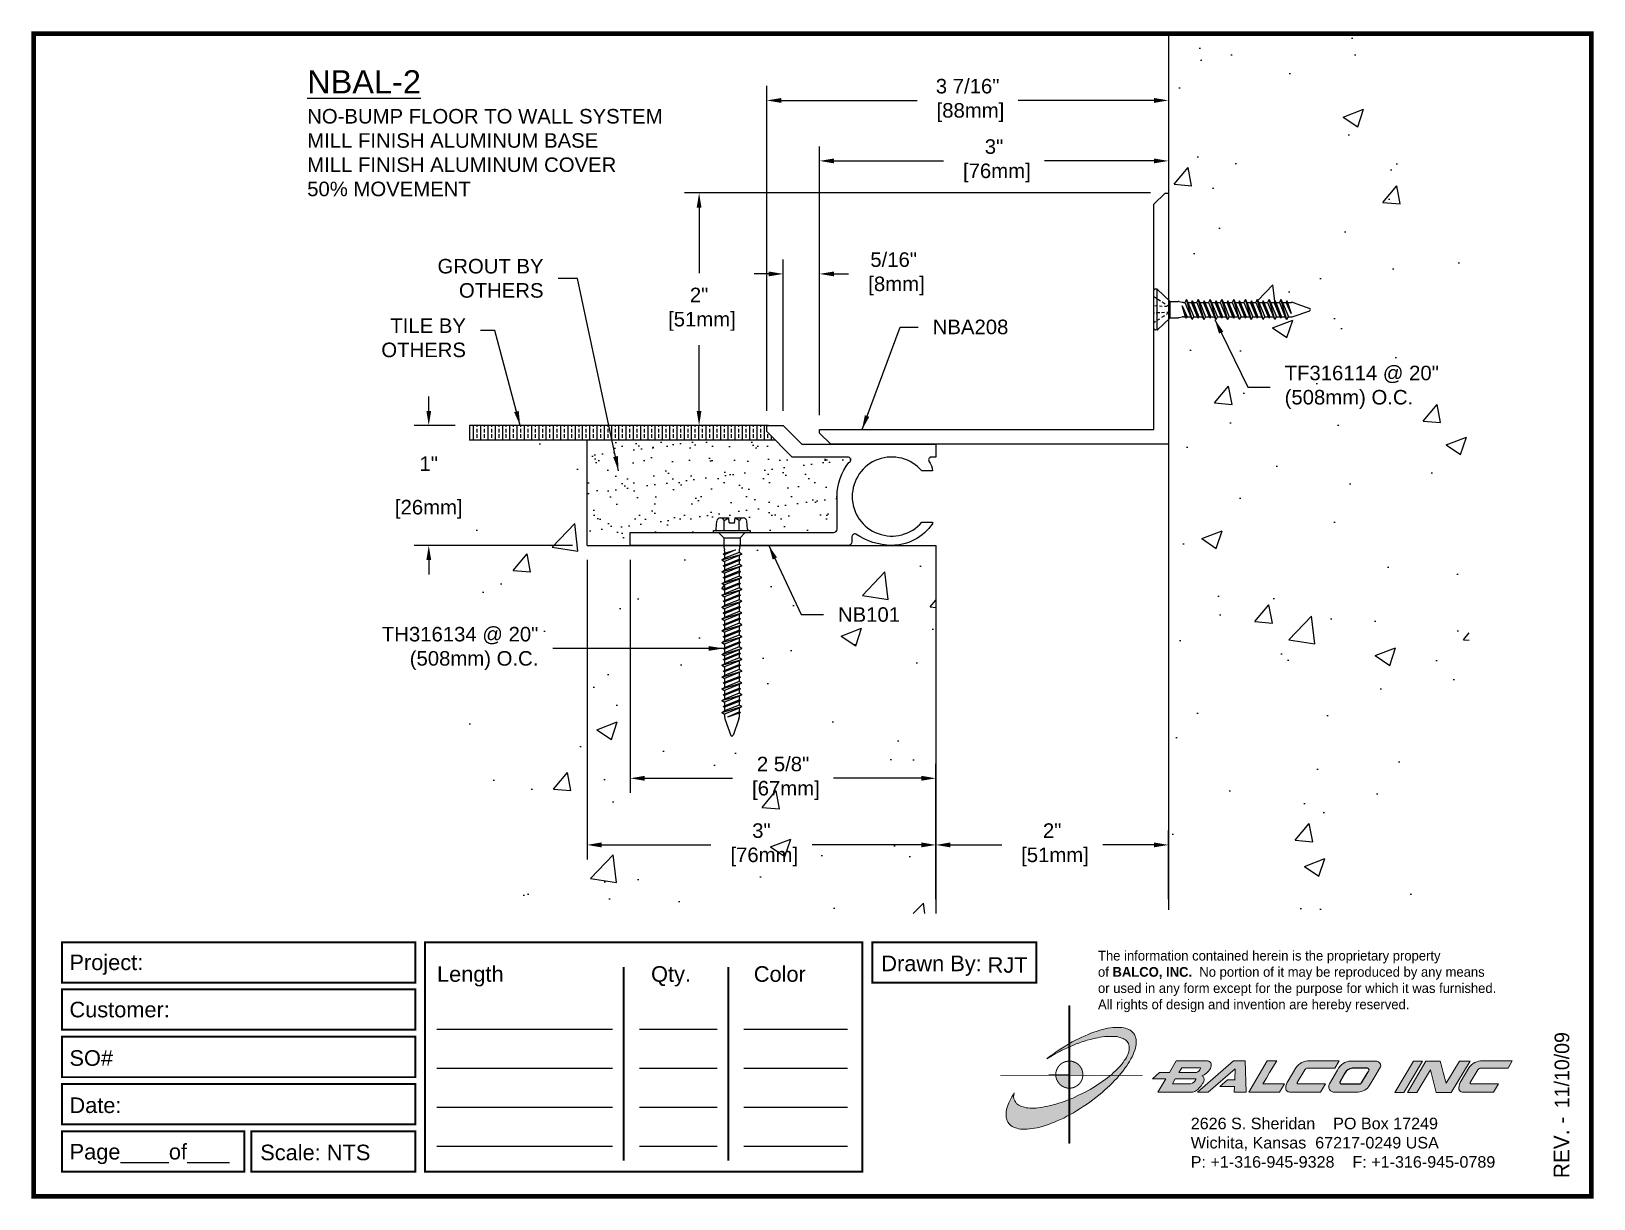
# Paper-space layout 'Layout1' of a CAD drawing. Header units: inches. Extents: x 0 to 10, y 0 to 7.5.
# The model-space entities are those that its viewports show. They can reach past a viewport. Long polylines and large blocks are cut down to what shows.
import ezdxf

# ---------------------------------------------------------------- set-up
doc = ezdxf.new("R2010")
doc.units = ezdxf.units.IN
doc.header["$MEASUREMENT"] = 0
for name, color, linetype in [('ANCHORS', 4, 'Continuous'), ('Border', 7, 'Continuous'), ('CONDITIONS', 1, 'Continuous'), ('DIMENSIONS', 3, 'Continuous'), ('METALS', 7, 'Continuous'), ('TEXT', 2, 'Continuous')]:
    doc.layers.add(name, color=color, linetype=linetype)
doc.styles.add('ARIAL', font='arial.ttf')
doc.styles.add('Copyright', font='ERASDEMI.TTF')
doc.dimstyles.new('Arial', dxfattribs={"dimtxt": 0.125, "dimasz": 0.125, "dimexe": 0.125, "dimexo": 0.125, "dimgap": 0.125, "dimtad": 0, "dimtih": 1, "dimtoh": 1, "dimdec": 4, "dimzin": 3, "dimdsep": 46, "dimlunit": 4, "dimtxsty": 'ARIAL', "dimcen": 0.125, "dimadec": 0, "dimazin": 0, "dimtfac": 1, "dimtdec": 4, "dimtofl": 0, "dimtmove": 0, "dimatfit": 3, "dimfxl": 0, "dimfrac": 2, "dimtolj": 1, "dimtzin": 0, "dimarcsym": 0})

psp = doc.layouts.get("Layout1")

# ---------------------------------------------------------------- texts
at = {"insert": (6.843, 1.591), "char_height": 0.0625, "width": 50.295, "attachment_point": 1, "style": 'Copyright'}
psp.add_mtext('The information contained herein is the proprietary property\\Pof {\\fEras Bold ITC|b0|i0|c0|p34;BALCO, INC.}  No portion of it may be reproduced by any means\\Por used in any form except for the purpose for which it was furnished.\\PAll rights of design and invention are hereby reserved.', dxfattribs=at)
at = {"layer": 'Border', "insert": (7.438, 0.52), "char_height": 0.074, "width": 2.3438, "attachment_point": 1, "style": 'ARIAL'}
psp.add_mtext('2626 S. Sheridan    PO Box 17249\\PWichita, Kansas  67217-0249 USA \\PP: +1-316-945-9328    F: +1-316-945-0789', dxfattribs=at)

msp = doc.modelspace()

# ---------------------------------------------------------------- texts
at = {"layer": 'TEXT', "insert": (0.30464, 9.379), "char_height": 0.2, "width": 3.78125, "attachment_point": 1, "style": 'ARIAL'}
msp.add_mtext('{\\LNBAL-2\\P\\H0.625x;\\lNO-BUMP FLOOR TO WALL SYSTEM\\PMILL FINISH ALUMINUM BASE\\PMILL FINISH ALUMINUM COVER\\P50% MOVEMENT}', dxfattribs=at)
at = {"layer": 'TEXT', "char_height": 0.125, "style": 'ARIAL'}
for s, insert, attachment_point in [('GROUT BY\\POTHERS', (2.3372, 7.58838), 6), ('TILE BY\\POTHERS', (1.66971, 7.07698), 6), ('NBA208', (5.6841, 7.17024), 4), ('TF316114 @ 20"\\P(508mm) O.C.', (8.71002, 6.65201), 4), ('NB101', (4.86889, 4.69671), 4), ('TH316134 @ 20"\\P(508mm) O.C.', (2.29258, 4.40576), 6)]:
    msp.add_mtext(s, dxfattribs=dict(at, insert=insert, attachment_point=attachment_point))

# ---------------------------------------------------------------- blocks, each defined once
blk = doc.blocks.new('ACADlogo')
h = blk.add_hatch(color=256)
h.paths.add_polyline_path([(-3.346, 1.223), (-3.351, 1.223), (-3.351, 0.979), (-3.346, 0.982)])
h.paths.add_polyline_path([(-3.346, 0.961), (-3.351, 0.959), (-3.351, 0.868), (-3.346, 0.868)])
h.paths.add_polyline_path([(-3.346, 0.777), (-3.351, 0.777), (-3.351, 0.699), (-3.351, 0.695), (-3.35, 0.695), (-3.346, 0.695)])
h.paths.add_polyline_path([(-3.346, 0.864), (-3.346, 0.868), (-3.35, 0.868), (-3.351, 0.868), (-3.351, 0.777), (-3.346, 0.777), (-3.346, 0.778), (-3.348, 0.778)])
h.paths.add_polyline_path([(-3.346, 0.524), (-3.351, 0.521), (-3.351, 0.342), (-3.346, 0.342)])
h.paths.add_polyline_path([(-3.346, 0.695), (-3.351, 0.695), (-3.351, 0.621), (-3.346, 0.623)])
h.paths.add_polyline_path([(-3.346, 0.623), (-3.351, 0.621), (-3.351, 0.521), (-3.346, 0.524)])
h.paths.add_polyline_path([(-3.346, 0.982), (-3.351, 0.979), (-3.351, 0.959), (-3.346, 0.961)])
h = blk.add_hatch(color=175)
h.paths.add_polyline_path([(-3.518, 0.573), (-3.534, 0.571), (-3.548, 0.569), (-3.562, 0.567), (-3.576, 0.567), (-3.589, 0.566), (-3.602, 0.567), (-3.614, 0.568), (-3.625, 0.569), (-3.636, 0.572), (-3.646, 0.574), (-3.656, 0.577), (-3.664, 0.581), (-3.673, 0.585), (-3.679, 0.589), (-3.685, 0.595), (-3.688, 0.598), (-3.691, 0.6), (-3.695, 0.607), (-3.699, 0.614), (-3.703, 0.621), (-3.704, 0.626), (-3.705, 0.631), (-3.706, 0.637), (-3.706, 0.642), (-3.705, 0.648), (-3.705, 0.653), (-3.703, 0.659), (-3.702, 0.665), (-3.71, 0.652), (-3.717, 0.639), (-3.725, 0.626), (-3.731, 0.613), (-3.737, 0.601), (-3.741, 0.589), (-3.746, 0.577), (-3.749, 0.566), (-3.751, 0.555), (-3.753, 0.544), (-3.754, 0.538), (-3.754, 0.533), (-3.755, 0.523), (-3.754, 0.513), (-3.753, 0.508), (-3.752, 0.503), (-3.75, 0.494), (-3.748, 0.486), (-3.743, 0.477), (-3.74, 0.473), (-3.738, 0.469), (-3.734, 0.465), (-3.73, 0.461), (-3.723, 0.455), (-3.715, 0.449), (-3.706, 0.445), (-3.695, 0.44), (-3.685, 0.437), (-3.674, 0.434), (-3.661, 0.432), (-3.648, 0.431), (-3.634, 0.431), (-3.62, 0.431), (-3.604, 0.433), (-3.588, 0.435), (-3.572, 0.438), (-3.556, 0.441), (-3.538, 0.445), (-3.52, 0.449), (-3.503, 0.456), (-3.483, 0.461), (-3.464, 0.469), (-3.445, 0.477), (-3.426, 0.485), (-3.406, 0.494), (-3.385, 0.503), (-3.364, 0.514), (-3.351, 0.521), (-3.351, 0.621), (-3.364, 0.616), (-3.382, 0.609), (-3.4, 0.603), (-3.418, 0.598), (-3.436, 0.592), (-3.453, 0.587), (-3.47, 0.583), (-3.486, 0.579), (-3.503, 0.576)])
h.paths.add_polyline_path([(-3.215, 0.687), (-3.251, 0.667), (-3.289, 0.649), (-3.327, 0.631), (-3.345, 0.623), (-3.346, 0.623), (-3.346, 0.524), (-3.343, 0.525), (-3.323, 0.537), (-3.302, 0.549), (-3.28, 0.563), (-3.259, 0.577), (-3.238, 0.59), (-3.218, 0.605), (-3.198, 0.62), (-3.179, 0.635), (-3.16, 0.65), (-3.141, 0.665), (-3.123, 0.681), (-3.106, 0.696), (-3.089, 0.712), (-3.074, 0.727), (-3.058, 0.743), (-3.043, 0.759), (-3.03, 0.775), (-3.028, 0.777), (-3.085, 0.777), (-3.091, 0.772), (-3.105, 0.761), (-3.118, 0.75), (-3.134, 0.739), (-3.149, 0.729), (-3.165, 0.718), (-3.182, 0.707), (-3.198, 0.697)])
h.paths.add_polyline_path([(-2.921, 1.009), (-2.922, 1.015), (-2.924, 1.02), (-2.926, 1.029), (-2.931, 1.038), (-2.934, 1.043), (-2.936, 1.047), (-2.94, 1.05), (-2.943, 1.054), (-2.951, 1.06), (-2.959, 1.066), (-2.968, 1.071), (-2.978, 1.075), (-2.989, 1.079), (-3, 1.081), (-3.013, 1.083), (-3.026, 1.084), (-3.04, 1.084), (-3.054, 1.084), (-3.07, 1.083), (-3.085, 1.081), (-3.102, 1.079), (-3.118, 1.075), (-3.136, 1.07), (-3.153, 1.066), (-3.171, 1.06), (-3.191, 1.054), (-3.21, 1.047), (-3.229, 1.039), (-3.248, 1.031), (-3.268, 1.022), (-3.289, 1.012), (-3.31, 1.002), (-3.33, 0.991), (-3.346, 0.982), (-3.346, 0.961), (-3.342, 0.962), (-3.323, 0.971), (-3.305, 0.978), (-3.287, 0.984), (-3.268, 0.991), (-3.251, 0.996), (-3.234, 1.002), (-3.216, 1.007), (-3.199, 1.011), (-3.182, 1.015), (-3.167, 1.018), (-3.15, 1.021), (-3.136, 1.023), (-3.121, 1.025), (-3.107, 1.026), (-3.093, 1.026), (-3.079, 1.027), (-3.067, 1.026), (-3.054, 1.026), (-3.043, 1.025), (-3.032, 1.022), (-3.022, 1.02), (-3.013, 1.016), (-3.004, 1.013), (-2.997, 1.009), (-2.989, 1.005), (-2.983, 0.999), (-2.98, 0.996), (-2.978, 0.994), (-2.973, 0.987), (-2.969, 0.981), (-2.967, 0.973), (-2.965, 0.965), (-2.964, 0.957), (-2.964, 0.949), (-2.964, 0.944), (-2.965, 0.94), (-2.967, 0.93), (-2.969, 0.921), (-2.973, 0.911), (-2.978, 0.901), (-2.983, 0.891), (-2.989, 0.881), (-2.996, 0.871), (-3.004, 0.86), (-3.012, 0.849), (-3.021, 0.838), (-3.032, 0.827), (-3.042, 0.816), (-3.053, 0.805), (-3.065, 0.794), (-3.077, 0.783), (-3.085, 0.777), (-3.028, 0.777), (-3.016, 0.791), (-3.004, 0.806), (-2.992, 0.822), (-2.981, 0.837), (-2.971, 0.852), (-2.962, 0.866), (-2.954, 0.882), (-2.946, 0.896), (-2.939, 0.91), (-2.934, 0.924), (-2.929, 0.938), (-2.926, 0.944), (-2.925, 0.951), (-2.922, 0.963), (-2.92, 0.975), (-2.92, 0.982), (-2.919, 0.987), (-2.92, 0.999), (-2.92, 1.005)])
h.paths.add_polyline_path([(-3.372, 0.966), (-3.393, 0.953), (-3.415, 0.94), (-3.435, 0.925), (-3.455, 0.911), (-3.475, 0.897), (-3.494, 0.882), (-3.468, 0.898), (-3.439, 0.915), (-3.41, 0.93), (-3.396, 0.938), (-3.38, 0.945), (-3.351, 0.959), (-3.351, 0.979)])
h = blk.add_hatch(color=256)
h.paths.add_polyline_path([(-3.268, 0.814), (-3.27, 0.819), (-3.273, 0.824), (-3.276, 0.828), (-3.279, 0.833), (-3.282, 0.837), (-3.286, 0.841), (-3.29, 0.845), (-3.294, 0.849), (-3.298, 0.852), (-3.303, 0.855), (-3.308, 0.858), (-3.313, 0.86), (-3.318, 0.863), (-3.323, 0.864), (-3.328, 0.866), (-3.334, 0.867), (-3.339, 0.868), (-3.345, 0.868), (-3.346, 0.868), (-3.346, 0.777), (-3.335, 0.777), (-3.262, 0.777), (-3.262, 0.781), (-3.262, 0.787), (-3.263, 0.792), (-3.264, 0.798), (-3.265, 0.803), (-3.266, 0.808)])
h.paths.add_polyline_path([(-3.351, 0.777), (-3.436, 0.777), (-3.435, 0.773), (-3.435, 0.768), (-3.434, 0.762), (-3.432, 0.757), (-3.431, 0.752), (-3.428, 0.747), (-3.426, 0.742), (-3.423, 0.737), (-3.42, 0.732), (-3.417, 0.728), (-3.414, 0.723), (-3.41, 0.719), (-3.406, 0.716), (-3.401, 0.712), (-3.397, 0.709), (-3.392, 0.706), (-3.387, 0.704), (-3.382, 0.701), (-3.377, 0.699), (-3.372, 0.698), (-3.367, 0.696), (-3.361, 0.695), (-3.356, 0.695), (-3.351, 0.695)])
h.paths.add_polyline_path([(-3.346, 0.868), (-3.35, 0.868), (-3.351, 0.868), (-3.351, 0.777), (-3.346, 0.777)])
h = blk.add_hatch(color=256)
h.paths.add_polyline_path([(-2.438, 0.844, 0.412988), (-2.461, 0.869), (-2.663, 0.869), (-2.707, 0.794), (-2.771, 0.794), (-2.815, 0.755), (-2.73, 0.755), (-2.781, 0.668), (-2.563, 0.668, 0.107996), (-2.538, 0.677, 0.108939), (-2.494, 0.724, 0.080345), (-2.483, 0.745, 0.419497), (-2.499, 0.773, 0.149928), (-2.447, 0.815, 0.134283)])
h.paths.add_polyline_path([(-2.507, 0.821, -0.209012), (-2.532, 0.794), (-2.538, 0.794), (-2.646, 0.794), (-2.627, 0.825), (-2.51, 0.825, -0.56619)], flags=16)
h.paths.add_polyline_path([(-2.538, 0.75, -0.241309), (-2.569, 0.722), (-2.688, 0.722), (-2.669, 0.755), (-2.541, 0.755, -0.56619)], flags=16)
for points in [[(-2.285, 0.819), (-2.287, 0.748), (-2.335, 0.748), (-2.383, 0.705), (-2.29, 0.705), (-2.292, 0.668), (-2.215, 0.668), (-2.221, 0.869), (-2.295, 0.869), (-2.527, 0.668), (-2.458, 0.668)], [(-2.018, 0.869), (-2.079, 0.869), (-2.198, 0.668), (-2, 0.668), (-1.968, 0.722), (-2.107, 0.722), (-2.085, 0.759), (-2.064, 0.794)], [(-1.617, 0.869), (-1.807, 0.869, 0.270182), (-1.896, 0.825), (-1.946, 0.742, 0.109019), (-1.961, 0.695, 0.340665), (-1.945, 0.672, 0.129907), (-1.923, 0.668), (-1.738, 0.668), (-1.706, 0.722), (-1.878, 0.722), (-1.882, 0.722, -0.601242), (-1.887, 0.731), (-1.838, 0.813, -0.253048), (-1.821, 0.823), (-1.645, 0.823)], [(-1.083, 0.867), (-1.14, 0.867), (-1.261, 0.667), (-1.26, 0.667), (-1.202, 0.667)], [(-0.96, 0.83), (-0.969, 0.867), (-1.061, 0.867), (-1.179, 0.667), (-1.12, 0.667), (-1.031, 0.812), (-0.995, 0.667), (-0.9, 0.667), (-0.778, 0.867), (-0.846, 0.867), (-0.931, 0.727), (-0.951, 0.795)], [(-0.507, 0.869), (-0.697, 0.869, 0.270182), (-0.786, 0.825), (-0.836, 0.742, 0.109019), (-0.85, 0.695, 0.340665), (-0.835, 0.672, 0.129907), (-0.812, 0.668), (-0.628, 0.668), (-0.595, 0.722), (-0.768, 0.722), (-0.772, 0.722, -0.601242), (-0.777, 0.731), (-0.728, 0.813, -0.253048), (-0.71, 0.823), (-0.534, 0.823)], [(-3.346, 0.623), (-3.351, 0.621), (-3.351, 0.521), (-3.346, 0.524)]]:
    blk.add_hatch(color=256).paths.add_polyline_path(points)
h = blk.add_hatch(color=256)
h.paths.add_polyline_path([(-1.377, 0.868), (-1.383, 0.868), (-1.383, 0.868), (-1.44, 0.868), (-1.492, 0.868), (-1.541, 0.868, 0.297712), (-1.628, 0.811), (-1.68, 0.723, 0.585116), (-1.646, 0.668), (-1.506, 0.668, 0.210586), (-1.429, 0.703), (-1.415, 0.726), (-1.389, 0.769), (-1.352, 0.831, 0.4352)])
h.paths.add_polyline_path([(-1.437, 0.823, -0.603783), (-1.428, 0.805), (-1.431, 0.801), (-1.434, 0.796), (-1.438, 0.789), (-1.474, 0.728, -0.229001), (-1.489, 0.722), (-1.494, 0.722), (-1.501, 0.722), (-1.597, 0.722), (-1.604, 0.722, -0.492401), (-1.613, 0.734), (-1.601, 0.757), (-1.591, 0.775), (-1.582, 0.791, -0.238368), (-1.535, 0.823)], flags=16)
for q in [(-3.48, 0.777), (-3.351, 0.642)]:
    blk.add_line((-3.351, 0.777), q)
at = {"color": 7, "lineweight": 0}
for points in [[(-3.351, 1.223), (-3.346, 1.223), (-3.346, 0.342), (-3.351, 0.342), (-3.351, 1.223)], [(-2.292, 0.668), (-2.215, 0.668), (-2.221, 0.869), (-2.295, 0.869), (-2.527, 0.668), (-2.458, 0.668), (-2.285, 0.819), (-2.287, 0.748), (-2.286, 0.748), (-2.335, 0.748), (-2.383, 0.705), (-2.29, 0.705), (-2.292, 0.668), (-2.292, 0.668)], [(-2.198, 0.668), (-2.079, 0.869), (-2.018, 0.869), (-2.064, 0.794), (-2.085, 0.759), (-2.107, 0.722), (-1.968, 0.722), (-2, 0.668), (-2.198, 0.668), (-2.198, 0.668)], [(-1.383, 0.868), (-1.383, 0.868)], [(-1.261, 0.667), (-1.14, 0.867), (-1.083, 0.867), (-1.202, 0.667), (-1.26, 0.667), (-1.261, 0.667), (-1.261, 0.667)], [(-0.9, 0.667), (-0.995, 0.667), (-1.031, 0.812), (-1.12, 0.667), (-1.179, 0.667), (-1.061, 0.867), (-0.969, 0.867), (-0.96, 0.83), (-0.951, 0.795), (-0.931, 0.727), (-0.846, 0.867), (-0.778, 0.867), (-0.9, 0.667), (-0.9, 0.667)]]:
    blk.add_lwpolyline(points, dxfattribs=at)
at = {"color": 175, "lineweight": 0}
blk.add_lwpolyline([(-2.926, 1.029), (-2.924, 1.02), (-2.922, 1.015), (-2.921, 1.009), (-2.92, 1.005), (-2.92, 0.999), (-2.919, 0.987), (-2.92, 0.982), (-2.92, 0.975), (-2.922, 0.963), (-2.925, 0.951), (-2.926, 0.944), (-2.929, 0.938), (-2.934, 0.924), (-2.939, 0.91), (-2.946, 0.896), (-2.954, 0.882), (-2.962, 0.866), (-2.971, 0.852), (-2.981, 0.837), (-2.992, 0.822), (-3.004, 0.806), (-3.016, 0.791), (-3.03, 0.775), (-3.043, 0.759), (-3.058, 0.743), (-3.074, 0.727), (-3.089, 0.712), (-3.106, 0.696), (-3.123, 0.681), (-3.141, 0.665), (-3.16, 0.65), (-3.179, 0.635), (-3.198, 0.62), (-3.218, 0.605), (-3.238, 0.59), (-3.259, 0.577), (-3.28, 0.563), (-3.302, 0.549), (-3.323, 0.537), (-3.343, 0.525), (-3.364, 0.514), (-3.385, 0.503), (-3.406, 0.494), (-3.426, 0.485), (-3.445, 0.477), (-3.464, 0.469), (-3.483, 0.461), (-3.503, 0.456), (-3.52, 0.449), (-3.538, 0.445), (-3.556, 0.441), (-3.572, 0.438), (-3.588, 0.435), (-3.604, 0.433), (-3.62, 0.431), (-3.634, 0.431), (-3.648, 0.431), (-3.661, 0.432), (-3.674, 0.434), (-3.685, 0.437), (-3.695, 0.44), (-3.706, 0.445), (-3.715, 0.449), (-3.723, 0.455), (-3.73, 0.461), (-3.734, 0.465), (-3.738, 0.469), (-3.74, 0.473), (-3.743, 0.477), (-3.748, 0.486), (-3.75, 0.494), (-3.752, 0.503), (-3.753, 0.508), (-3.754, 0.513), (-3.755, 0.523), (-3.754, 0.533), (-3.754, 0.538), (-3.753, 0.544), (-3.751, 0.555), (-3.749, 0.566), (-3.746, 0.577), (-3.741, 0.589), (-3.737, 0.601), (-3.731, 0.613), (-3.725, 0.626), (-3.717, 0.639), (-3.71, 0.652), (-3.702, 0.665), (-3.703, 0.659), (-3.705, 0.653), (-3.705, 0.648), (-3.706, 0.642), (-3.706, 0.637), (-3.705, 0.631), (-3.704, 0.626), (-3.703, 0.621), (-3.699, 0.614), (-3.695, 0.607), (-3.691, 0.6), (-3.688, 0.598), (-3.685, 0.595), (-3.679, 0.589), (-3.673, 0.585), (-3.664, 0.581), (-3.656, 0.577), (-3.646, 0.574), (-3.636, 0.572), (-3.625, 0.569), (-3.614, 0.568), (-3.602, 0.567), (-3.589, 0.566), (-3.576, 0.567), (-3.562, 0.567), (-3.548, 0.569), (-3.534, 0.571), (-3.518, 0.573), (-3.503, 0.576), (-3.486, 0.579), (-3.47, 0.583), (-3.453, 0.587), (-3.436, 0.592), (-3.418, 0.598), (-3.4, 0.603), (-3.382, 0.609), (-3.364, 0.616), (-3.345, 0.623), (-3.327, 0.631), (-3.289, 0.649), (-3.251, 0.667), (-3.215, 0.687), (-3.198, 0.697), (-3.182, 0.707), (-3.165, 0.718), (-3.149, 0.729), (-3.134, 0.739), (-3.118, 0.75), (-3.105, 0.761), (-3.091, 0.772), (-3.077, 0.783), (-3.065, 0.794), (-3.053, 0.805), (-3.042, 0.816), (-3.032, 0.827), (-3.021, 0.838), (-3.012, 0.849), (-3.004, 0.86), (-2.996, 0.871), (-2.989, 0.881), (-2.983, 0.891), (-2.978, 0.901), (-2.973, 0.911), (-2.969, 0.921), (-2.967, 0.93), (-2.965, 0.94), (-2.964, 0.944), (-2.964, 0.949), (-2.964, 0.957), (-2.965, 0.965), (-2.967, 0.973), (-2.969, 0.981), (-2.973, 0.987), (-2.978, 0.994), (-2.98, 0.996), (-2.983, 0.999), (-2.989, 1.005), (-2.997, 1.009), (-3.004, 1.013), (-3.013, 1.016), (-3.022, 1.02), (-3.032, 1.022), (-3.043, 1.025), (-3.054, 1.026), (-3.067, 1.026), (-3.079, 1.027), (-3.093, 1.026), (-3.107, 1.026), (-3.121, 1.025), (-3.136, 1.023), (-3.15, 1.021), (-3.167, 1.018), (-3.182, 1.015), (-3.199, 1.011), (-3.216, 1.007), (-3.234, 1.002), (-3.251, 0.996), (-3.268, 0.991), (-3.287, 0.984), (-3.305, 0.978), (-3.323, 0.971), (-3.342, 0.962), (-3.38, 0.945), (-3.396, 0.938), (-3.41, 0.93), (-3.439, 0.915), (-3.468, 0.898), (-3.494, 0.882), (-3.475, 0.897), (-3.455, 0.911), (-3.435, 0.925), (-3.415, 0.94), (-3.393, 0.953), (-3.372, 0.966), (-3.351, 0.979), (-3.33, 0.991), (-3.31, 1.002), (-3.289, 1.012), (-3.268, 1.022), (-3.248, 1.031), (-3.229, 1.039), (-3.21, 1.047), (-3.191, 1.054), (-3.171, 1.06), (-3.153, 1.066), (-3.136, 1.07), (-3.118, 1.075), (-3.102, 1.079), (-3.085, 1.081), (-3.07, 1.083), (-3.054, 1.084), (-3.04, 1.084), (-3.026, 1.084), (-3.013, 1.083), (-3, 1.081), (-2.989, 1.079), (-2.978, 1.075), (-2.968, 1.071), (-2.959, 1.066), (-2.951, 1.06), (-2.943, 1.054), (-2.94, 1.05), (-2.936, 1.047), (-2.934, 1.043), (-2.931, 1.038), (-2.926, 1.029), (-2.926, 1.029)], dxfattribs=at)
at = {"color": 7, "lineweight": 0, "const_width": 0.0064}
blk.add_lwpolyline([(-3.262, 0.781), (-3.262, 0.787), (-3.263, 0.792), (-3.264, 0.798), (-3.265, 0.803), (-3.266, 0.808), (-3.268, 0.814), (-3.27, 0.819), (-3.273, 0.824), (-3.276, 0.828), (-3.279, 0.833), (-3.282, 0.837), (-3.286, 0.841), (-3.29, 0.845), (-3.294, 0.849), (-3.298, 0.852), (-3.303, 0.855), (-3.308, 0.858), (-3.313, 0.86), (-3.318, 0.863), (-3.323, 0.864), (-3.328, 0.866), (-3.334, 0.867), (-3.339, 0.868), (-3.345, 0.868), (-3.35, 0.868), (-3.356, 0.868), (-3.361, 0.867), (-3.367, 0.866), (-3.372, 0.865), (-3.377, 0.863), (-3.382, 0.862), (-3.387, 0.859), (-3.392, 0.857), (-3.397, 0.854), (-3.401, 0.851), (-3.406, 0.847), (-3.41, 0.843), (-3.414, 0.839), (-3.417, 0.835), (-3.42, 0.831), (-3.423, 0.826), (-3.426, 0.821), (-3.428, 0.816), (-3.431, 0.811), (-3.432, 0.806), (-3.434, 0.801), (-3.435, 0.795), (-3.435, 0.79), (-3.436, 0.784), (-3.436, 0.779), (-3.435, 0.773), (-3.435, 0.768), (-3.434, 0.762), (-3.432, 0.757), (-3.431, 0.752), (-3.428, 0.747), (-3.426, 0.742), (-3.423, 0.737), (-3.42, 0.732), (-3.417, 0.728), (-3.414, 0.723), (-3.41, 0.719), (-3.406, 0.716), (-3.401, 0.712), (-3.397, 0.709), (-3.392, 0.706), (-3.387, 0.704), (-3.382, 0.701), (-3.377, 0.699), (-3.372, 0.698), (-3.367, 0.696), (-3.361, 0.695), (-3.356, 0.695), (-3.35, 0.695), (-3.345, 0.695), (-3.339, 0.695), (-3.334, 0.696), (-3.328, 0.697), (-3.323, 0.698), (-3.318, 0.7), (-3.313, 0.702), (-3.308, 0.705), (-3.303, 0.708), (-3.298, 0.711), (-3.294, 0.714), (-3.29, 0.718), (-3.286, 0.721), (-3.282, 0.726), (-3.279, 0.73), (-3.276, 0.734), (-3.273, 0.739), (-3.27, 0.744), (-3.268, 0.749), (-3.266, 0.754), (-3.265, 0.76), (-3.264, 0.765), (-3.263, 0.77), (-3.262, 0.776), (-3.262, 0.781)], dxfattribs=at)
at = {"color": 7, "lineweight": 0}
for points in [[(-2.447, 0.815, 0.130368), (-2.438, 0.843, 0.448367), (-2.463, 0.869), (-2.663, 0.869), (-2.707, 0.794), (-2.771, 0.794), (-2.815, 0.755), (-2.73, 0.755), (-2.781, 0.668), (-2.563, 0.668, 0.107996), (-2.538, 0.677, 0.108939), (-2.494, 0.724, 0.077395), (-2.484, 0.744, 0.430878), (-2.499, 0.773, 0.149928)], [(-2.507, 0.821, -0.209012), (-2.532, 0.794), (-2.538, 0.794), (-2.646, 0.794), (-2.627, 0.825), (-2.512, 0.825), (-2.509, 0.825, -0.531288)], [(-1.838, 0.813), (-1.887, 0.731, 0.587385), (-1.882, 0.722), (-1.878, 0.722), (-1.706, 0.722), (-1.738, 0.668), (-1.923, 0.668, -0.129907), (-1.945, 0.672, -0.349839), (-1.961, 0.696, -0.107341), (-1.946, 0.742), (-1.896, 0.825, -0.270182), (-1.807, 0.869), (-1.617, 0.869), (-1.645, 0.823), (-1.821, 0.823, 0.252436)], [(-1.68, 0.723, 0.585116), (-1.646, 0.668), (-1.506, 0.668, 0.210586), (-1.429, 0.703), (-1.415, 0.726), (-1.389, 0.769), (-1.352, 0.831, 0.4352), (-1.377, 0.868), (-1.383, 0.868), (-1.383, 0.868), (-1.44, 0.868), (-1.492, 0.868), (-1.541, 0.868, 0.297712), (-1.628, 0.811)], [(-0.728, 0.813), (-0.777, 0.731, 0.587385), (-0.772, 0.722), (-0.768, 0.722), (-0.595, 0.722), (-0.628, 0.668), (-0.812, 0.668, -0.129907), (-0.835, 0.672, -0.349839), (-0.85, 0.696, -0.107341), (-0.836, 0.742), (-0.786, 0.825, -0.270182), (-0.697, 0.869), (-0.507, 0.869), (-0.534, 0.823), (-0.71, 0.823, 0.252436)], [(-2.569, 0.722), (-2.688, 0.722), (-2.669, 0.755), (-2.543, 0.755), (-2.54, 0.755, -0.531288), (-2.538, 0.75, -0.241309)]]:
    blk.add_lwpolyline(points, format="xyb", close=True, dxfattribs=at)
blk.add_lwpolyline([(-1.437, 0.823), (-1.535, 0.823, 0.238368), (-1.582, 0.791), (-1.591, 0.775), (-1.601, 0.757), (-1.613, 0.734, 0.490298), (-1.604, 0.722), (-1.597, 0.722), (-1.501, 0.722), (-1.494, 0.722), (-1.489, 0.722, 0.229001), (-1.474, 0.728), (-1.438, 0.789), (-1.434, 0.796), (-1.431, 0.801), (-1.428, 0.805, 0.603783)], format="xyb", close=True)
blk.add_lwpolyline([(-2.879, 0.777, 0.00455, 0.00455, 0), (-3.791, 0.777, 0.00183, 0.00183, 0), (-3.791, 0.777, 0.00183, 0.00183, 0)], format="xyseb", dxfattribs=at)
blk = doc.blocks.new('Quantity Data')
at = {"layer": 'Border', "color": 253}
for p, q in [((2.755, 1.254), (3.881, 1.254)), ((4.054, 1.254), (4.553, 1.254)), ((4.725, 1.254), (5.389, 1.254)), ((2.755, 1.004), (3.881, 1.004)), ((4.054, 1.004), (4.553, 1.004)), ((4.725, 1.004), (5.389, 1.004)), ((2.755, 0.754), (3.881, 0.754)), ((4.054, 0.754), (4.553, 0.754)), ((4.725, 0.754), (5.389, 0.754)), ((2.755, 0.504), (3.881, 0.504)), ((4.054, 0.504), (4.553, 0.504)), ((4.725, 0.504), (5.389, 0.504))]:
    blk.add_line(p, q, dxfattribs=at)
at = {"layer": 'Border', "const_width": 0.0125}
blk.add_lwpolyline([(5.485, 0.341), (2.678, 0.341), (2.678, 1.813), (5.485, 1.813)], close=True, dxfattribs=at)
for points in [[(3.953, 1.653), (3.953, 0.412)], [(4.625, 1.653), (4.625, 0.412)]]:
    blk.add_lwpolyline(points, dxfattribs=at)
at = {"layer": 'Border', "style": 'ARIAL'}
for s, p in [('Length', (2.756, 1.559)), ('Qty.', (4.129, 1.559)), ('Color', (4.788, 1.559))]:
    blk.add_text(s, height=0.1, dxfattribs=at).set_placement(p)
blk = doc.blocks.new('Drawn By')
at = {"layer": 'Border', "const_width": 0.0125}
blk.add_lwpolyline([(5.38, 1.813), (6.432, 1.813), (6.432, 1.554), (5.38, 1.554)], close=True, dxfattribs=at)
at = {"layer": 'Border', "style": 'ARIAL'}
blk.add_text('Drawn By: ', height=0.1, dxfattribs=at).set_placement((5.438, 1.627))
blk.add_attdef('XXX', (6.12, 1.617), '', height=0.1, dxfattribs=at)
blk = doc.blocks.new('Project Info')
at = {"layer": 'Border', "const_width": 0.0125}
for points in [[(0.182, 1.813), (2.448, 1.813), (2.448, 1.554), (0.182, 1.554)], [(0.182, 1.51), (2.448, 1.51), (2.448, 1.251), (0.182, 1.251)], [(0.182, 1.207), (2.448, 1.207), (2.448, 0.947), (0.182, 0.947)], [(0.182, 0.904), (2.448, 0.904), (2.448, 0.644), (0.182, 0.644)], [(0.182, 0.6), (1.352, 0.6), (1.352, 0.341), (0.182, 0.341)], [(1.396, 0.6), (2.448, 0.6), (2.448, 0.341), (1.396, 0.341)]]:
    blk.add_lwpolyline(points, close=True, dxfattribs=at)
at = {"layer": 'Border', "style": 'ARIAL'}
for s, p in [('Project:', (0.23, 1.634)), ('Customer:', (0.23, 1.331)), ('SO#', (0.23, 1.02)), ('Date:', (0.23, 0.717)), ('Page%%u        %%uof%%u       ', (0.231, 0.419)), ('Scale: NTS', (1.454, 0.414))]:
    blk.add_text(s, height=0.1, dxfattribs=at).set_placement(p)
blk = doc.blocks.new('REV')
at = {"style": 'Copyright'}
blk.add_text('REV. -', height=0.1, rotation=90, dxfattribs=at).set_placement((-0.142, 0.117))
at = {"style": 'Copyright', "flags": 4}
blk.add_attdef('REVISIONDATE', (-0.142, 0.566), '', height=0.0938, rotation=90, dxfattribs=at)
blk = doc.blocks.new('NBA208')
blk.add_lwpolyline([(2.875, 0.125), (2.875, 2.065), (2.97, 2.16), (3, 2.16), (3, 0), (0.095, 0), (0, 0.095), (0, 0.125)], close=True)
blk = doc.blocks.new('Th316134')
for p, q in [((-0.157, 1.75), (-0.157, 1.769)), ((-0.157, 1.769), (0.157, 1.769)), ((-0.157, 1.75), (0.157, 1.75)), ((-0.135, 1.779), (-0.129, 1.85)), ((-0.115, 1.75), (-0.07, 1.705)), ((-0.097, 1.877), (-0.027, 1.877)), ((-0.065, 1.769), (-0.065, 1.85)), ((-0.023, 1.833), (-0.027, 1.877)), ((-0.023, 1.833), (0.023, 1.833)), ((0.023, 1.833), (0.027, 1.877)), ((0.027, 1.877), (0.097, 1.877)), ((0.064, 1.769), (0.064, 1.85)), ((0.115, 1.75), (0.07, 1.705)), ((0.135, 1.779), (0.129, 1.85)), ((0.157, 1.769), (0.157, 1.75)), ((-0.07, 1.705), (-0.07, 1.638)), ((-0.07, 1.705), (0.07, 1.705)), ((-0.069, 1.628), (-0.063, 1.602)), ((0.069, 1.628), (0.063, 1.602)), ((0.07, 1.705), (0.07, 1.638)), ((-0.086, 1.516), (0.086, 1.566)), ((-0.086, 1.516), (-0.062, 1.529)), ((-0.086, 1.516), (-0.062, 1.503)), ((-0.074, 1.566), (0.032, 1.603)), ((-0.074, 1.566), (-0.062, 1.573)), ((-0.074, 1.566), (-0.062, 1.56)), ((-0.074, 1.465), (0.074, 1.516)), ((-0.062, 1.573), (0.032, 1.603)), ((0.032, 1.603), (-0.062, 1.56)), ((-0.062, 1.593), (-0.062, 1.573)), ((0.062, 1.579), (-0.062, 1.529)), ((-0.062, 1.56), (-0.062, 1.529)), ((0.062, 1.553), (-0.062, 1.503)), ((-0.062, 1.471), (0.062, 1.522)), ((0.062, 1.509), (-0.062, 1.459)), ((-0.062, 1.503), (-0.062, 1.471)), ((0.062, 1.593), (0.062, 1.579)), ((0.086, 1.566), (0.062, 1.579)), ((0.086, 1.566), (0.062, 1.553)), ((0.062, 1.553), (0.062, 1.522)), ((0.074, 1.516), (0.062, 1.522)), ((0.074, 1.516), (0.062, 1.509)), ((0.062, 1.509), (0.062, 1.478)), ((-0.086, 1.414), (0.086, 1.465)), ((-0.086, 1.414), (-0.062, 1.427)), ((-0.086, 1.414), (-0.062, 1.401)), ((-0.086, 1.313), (0.086, 1.363)), ((-0.074, 1.465), (-0.062, 1.471)), ((-0.074, 1.465), (-0.062, 1.459)), ((-0.074, 1.363), (0.074, 1.414)), ((-0.074, 1.363), (-0.062, 1.369)), ((-0.074, 1.363), (-0.062, 1.357)), ((0.062, 1.478), (-0.062, 1.427)), ((-0.062, 1.459), (-0.062, 1.427)), ((0.062, 1.452), (-0.062, 1.401)), ((-0.062, 1.369), (0.062, 1.42)), ((0.062, 1.408), (-0.062, 1.357)), ((-0.062, 1.401), (-0.062, 1.369)), ((0.062, 1.376), (-0.062, 1.325)), ((-0.062, 1.357), (-0.062, 1.325)), ((0.062, 1.35), (-0.062, 1.3)), ((0.086, 1.465), (0.062, 1.478)), ((0.086, 1.465), (0.062, 1.452)), ((0.062, 1.452), (0.062, 1.42)), ((0.074, 1.414), (0.062, 1.42)), ((0.074, 1.414), (0.062, 1.408)), ((0.062, 1.408), (0.062, 1.376)), ((0.086, 1.363), (0.062, 1.376)), ((0.086, 1.363), (0.062, 1.35)), ((0.062, 1.35), (0.062, 1.319)), ((-0.086, 1.313), (-0.062, 1.325)), ((-0.086, 1.313), (-0.062, 1.3)), ((-0.086, 1.211), (0.086, 1.262)), ((-0.086, 1.211), (-0.062, 1.224)), ((-0.086, 1.211), (-0.062, 1.198)), ((-0.074, 1.262), (0.074, 1.313)), ((-0.074, 1.262), (-0.062, 1.268)), ((-0.074, 1.262), (-0.062, 1.256)), ((-0.074, 1.16), (0.074, 1.211)), ((-0.062, 1.268), (0.062, 1.319)), ((0.062, 1.306), (-0.062, 1.256)), ((-0.062, 1.3), (-0.062, 1.268)), ((0.062, 1.275), (-0.062, 1.224)), ((-0.062, 1.256), (-0.062, 1.224)), ((0.062, 1.249), (-0.062, 1.198)), ((-0.062, 1.166), (0.062, 1.217)), ((0.074, 1.313), (0.062, 1.319)), ((0.074, 1.313), (0.062, 1.306)), ((0.062, 1.306), (0.062, 1.275)), ((0.086, 1.262), (0.062, 1.275)), ((0.086, 1.262), (0.062, 1.249)), ((0.062, 1.249), (0.062, 1.217)), ((0.074, 1.211), (0.062, 1.217)), ((0.074, 1.211), (0.062, 1.205)), ((-0.086, 1.109), (0.086, 1.16)), ((-0.086, 1.109), (-0.062, 1.122)), ((-0.086, 1.109), (-0.062, 1.096)), ((-0.074, 1.16), (-0.062, 1.166)), ((-0.074, 1.16), (-0.062, 1.154)), ((-0.074, 1.059), (0.074, 1.109)), ((0.062, 1.205), (-0.062, 1.154)), ((-0.062, 1.198), (-0.062, 1.166)), ((0.062, 1.173), (-0.062, 1.122)), ((-0.062, 1.154), (-0.062, 1.122)), ((0.062, 1.147), (-0.062, 1.096)), ((-0.062, 1.065), (0.062, 1.116)), ((0.062, 1.103), (-0.062, 1.052)), ((-0.062, 1.096), (-0.062, 1.065)), ((0.062, 1.205), (0.062, 1.173)), ((0.086, 1.16), (0.062, 1.173)), ((0.086, 1.16), (0.062, 1.147)), ((0.062, 1.147), (0.062, 1.116)), ((0.074, 1.109), (0.062, 1.116)), ((0.074, 1.109), (0.062, 1.103)), ((0.062, 1.103), (0.062, 1.072)), ((-0.086, 1.008), (0.086, 1.059)), ((-0.086, 1.008), (-0.062, 1.021)), ((-0.086, 1.008), (-0.062, 0.995)), ((-0.086, 0.906), (0.086, 0.957)), ((-0.074, 1.059), (-0.062, 1.065)), ((-0.074, 1.059), (-0.062, 1.052)), ((-0.074, 0.957), (0.074, 1.008)), ((-0.074, 0.957), (-0.062, 0.963)), ((-0.074, 0.957), (-0.062, 0.951)), ((0.062, 1.072), (-0.062, 1.021)), ((-0.062, 1.052), (-0.062, 1.021)), ((0.062, 1.046), (-0.062, 0.995)), ((-0.062, 0.963), (0.062, 1.014)), ((0.062, 1.002), (-0.062, 0.951)), ((-0.062, 0.995), (-0.062, 0.963)), ((0.062, 0.97), (-0.062, 0.919)), ((-0.062, 0.951), (-0.062, 0.919)), ((0.062, 0.944), (-0.062, 0.893)), ((0.086, 1.059), (0.062, 1.072)), ((0.086, 1.059), (0.062, 1.046)), ((0.062, 1.046), (0.062, 1.014)), ((0.074, 1.008), (0.062, 1.014)), ((0.074, 1.008), (0.062, 1.002)), ((0.062, 1.002), (0.062, 0.97)), ((0.086, 0.957), (0.062, 0.97)), ((0.086, 0.957), (0.062, 0.944)), ((0.062, 0.944), (0.062, 0.912)), ((-0.086, 0.906), (-0.062, 0.919)), ((-0.086, 0.906), (-0.062, 0.893)), ((-0.086, 0.805), (0.086, 0.855)), ((-0.086, 0.805), (-0.062, 0.818)), ((-0.074, 0.855), (0.074, 0.906)), ((-0.074, 0.855), (-0.062, 0.862)), ((-0.074, 0.855), (-0.062, 0.849)), ((-0.062, 0.862), (0.062, 0.912)), ((0.062, 0.9), (-0.062, 0.849)), ((-0.062, 0.893), (-0.062, 0.862)), ((0.062, 0.868), (-0.062, 0.818)), ((-0.062, 0.849), (-0.062, 0.818)), ((0.062, 0.843), (-0.062, 0.792)), ((-0.062, 0.76), (0.062, 0.811)), ((0.074, 0.906), (0.062, 0.912)), ((0.074, 0.906), (0.062, 0.9)), ((0.062, 0.9), (0.062, 0.868)), ((0.086, 0.855), (0.062, 0.868)), ((0.086, 0.855), (0.062, 0.843)), ((0.062, 0.843), (0.062, 0.811)), ((0.074, 0.805), (0.062, 0.811)), ((-0.086, 0.805), (-0.062, 0.792)), ((-0.086, 0.703), (0.086, 0.754)), ((-0.086, 0.703), (-0.062, 0.716)), ((-0.086, 0.703), (-0.062, 0.69)), ((-0.074, 0.754), (0.074, 0.805)), ((-0.074, 0.754), (-0.062, 0.76)), ((-0.074, 0.754), (-0.062, 0.748)), ((-0.074, 0.66), (0.074, 0.711)), ((0.062, 0.799), (-0.062, 0.748)), ((-0.062, 0.792), (-0.062, 0.76)), ((0.062, 0.767), (-0.062, 0.716)), ((-0.062, 0.748), (-0.062, 0.716)), ((0.062, 0.741), (-0.062, 0.69)), ((-0.062, 0.666), (0.062, 0.717)), ((0.062, 0.705), (-0.062, 0.654)), ((-0.062, 0.698), (-0.062, 0.666)), ((0.062, 0.673), (-0.062, 0.622)), ((0.074, 0.805), (0.062, 0.799)), ((0.062, 0.799), (0.062, 0.767)), ((0.086, 0.754), (0.062, 0.767)), ((0.086, 0.754), (0.062, 0.741)), ((0.062, 0.749), (0.062, 0.717)), ((0.074, 0.711), (0.062, 0.717)), ((0.074, 0.711), (0.062, 0.705)), ((0.062, 0.705), (0.062, 0.673)), ((0.086, 0.66), (0.062, 0.673)), ((-0.086, 0.609), (0.086, 0.66)), ((-0.086, 0.609), (-0.062, 0.622)), ((-0.086, 0.609), (-0.062, 0.596)), ((-0.086, 0.508), (0.086, 0.559)), ((-0.074, 0.66), (-0.062, 0.666)), ((-0.074, 0.66), (-0.062, 0.654)), ((-0.074, 0.559), (0.074, 0.609)), ((-0.074, 0.559), (-0.062, 0.565)), ((-0.074, 0.559), (-0.062, 0.552)), ((-0.062, 0.654), (-0.062, 0.622)), ((0.062, 0.647), (-0.062, 0.596)), ((-0.062, 0.565), (0.062, 0.616)), ((0.062, 0.603), (-0.062, 0.552)), ((-0.062, 0.596), (-0.062, 0.565)), ((0.062, 0.572), (-0.062, 0.521)), ((-0.062, 0.552), (-0.062, 0.521)), ((0.062, 0.546), (-0.062, 0.495)), ((0.086, 0.66), (0.062, 0.647)), ((0.062, 0.647), (0.062, 0.616)), ((0.074, 0.609), (0.062, 0.616)), ((0.074, 0.609), (0.062, 0.603)), ((0.062, 0.603), (0.062, 0.572)), ((0.086, 0.559), (0.062, 0.572)), ((0.086, 0.559), (0.062, 0.546)), ((0.062, 0.546), (0.062, 0.514)), ((-0.086, 0.508), (-0.062, 0.521)), ((-0.086, 0.508), (-0.062, 0.495)), ((-0.086, 0.406), (0.086, 0.457)), ((-0.086, 0.406), (-0.062, 0.419)), ((-0.086, 0.406), (-0.062, 0.393)), ((-0.074, 0.457), (0.074, 0.508)), ((-0.074, 0.457), (-0.062, 0.463)), ((-0.074, 0.457), (-0.062, 0.451)), ((-0.074, 0.355), (0.074, 0.406)), ((-0.062, 0.463), (0.062, 0.514)), ((0.062, 0.502), (-0.062, 0.451)), ((-0.062, 0.495), (-0.062, 0.463)), ((0.062, 0.47), (-0.062, 0.419)), ((-0.062, 0.451), (-0.062, 0.419)), ((0.062, 0.444), (-0.062, 0.393)), ((-0.062, 0.362), (0.062, 0.412)), ((0.074, 0.508), (0.062, 0.514)), ((0.074, 0.508), (0.062, 0.502)), ((0.062, 0.502), (0.062, 0.47)), ((0.086, 0.457), (0.062, 0.47)), ((0.086, 0.457), (0.062, 0.444)), ((0.062, 0.444), (0.062, 0.412)), ((0.074, 0.406), (0.062, 0.412)), ((0.074, 0.406), (0.062, 0.4)), ((-0.086, 0.305), (0.086, 0.355)), ((-0.086, 0.305), (-0.062, 0.318)), ((-0.086, 0.305), (-0.062, 0.292)), ((-0.074, 0.355), (-0.062, 0.362)), ((-0.074, 0.355), (-0.062, 0.349)), ((-0.074, 0.254), (0.074, 0.305)), ((0.062, 0.4), (-0.062, 0.349)), ((-0.062, 0.393), (-0.062, 0.362)), ((0.062, 0.368), (-0.062, 0.318)), ((-0.062, 0.349), (-0.062, 0.318)), ((0.062, 0.343), (-0.062, 0.292)), ((-0.062, 0.26), (0.062, 0.311)), ((0.062, 0.299), (-0.062, 0.248)), ((-0.062, 0.292), (-0.062, 0.26)), ((0.062, 0.4), (0.062, 0.368)), ((0.086, 0.355), (0.062, 0.368)), ((0.086, 0.355), (0.062, 0.343)), ((0.062, 0.343), (0.062, 0.311)), ((0.074, 0.305), (0.062, 0.311)), ((0.074, 0.305), (0.062, 0.299)), ((0.062, 0.299), (0.062, 0.267)), ((-0.086, 0.203), (0.086, 0.254)), ((-0.086, 0.203), (-0.062, 0.216)), ((-0.086, 0.203), (-0.062, 0.19)), ((-0.074, 0.254), (-0.062, 0.26)), ((-0.074, 0.254), (-0.062, 0.248)), ((0.062, 0.267), (-0.062, 0.216)), ((-0.062, 0.248), (-0.062, 0.216)), ((0.062, 0.241), (-0.062, 0.19)), ((-0.062, 0.19), (-0.062, 0.164)), ((-0.06, 0.149), (-0.01, 0.006)), ((-0.034, 0.166), (0.062, 0.209)), ((-0.034, 0.166), (0.074, 0.203)), ((0.062, 0.197), (-0.034, 0.166)), ((0.06, 0.149), (0.01, 0.006)), ((0.086, 0.254), (0.062, 0.267)), ((0.086, 0.254), (0.062, 0.241)), ((0.062, 0.241), (0.062, 0.209)), ((0.074, 0.203), (0.062, 0.209)), ((0.074, 0.203), (0.062, 0.197)), ((0.062, 0.197), (0.062, 0.164))]:
    blk.add_line(p, q)
for centre, radius, start, end in [((-0.146, 1.78), 0.0112, 270, 355), ((-0.097, 1.845), 0.0327, 9.285, 170.715), ((0, 1.788), 0.0896, 107.4215, 136.0407), ((0, 1.788), 0.0896, 43.9593, 72.5785), ((0.097, 1.845), 0.0327, 9.285, 170.715), ((0.146, 1.78), 0.0112, 185, 270), ((-0.023, 1.638), 0.0465, 180, 191.9357), ((0.023, 1.638), 0.0465, 348.0643, 0), ((-0.109, 1.593), 0.0465, 0, 11.9357), ((0.109, 1.593), 0.0465, 168.0643, 180), ((-0.016, 0.164), 0.0465, 180, 199.3058), ((0.016, 0.164), 0.0465, 340.6942, 0), ((0, 0.011), 0.0106, 204.1001, 335.8999)]:
    blk.add_arc(centre, radius, start, end)
blk = doc.blocks.new('*D8')
at = {"layer": 'Defpoints', "color": 0}
for p in [(2.711, 5.292), (5.711, 2.716), (5.711, 2.125)]:
    blk.add_point(p, dxfattribs=at)
at = {"layer": 'DIMENSIONS', "color": 0, "lineweight": -2}
for p, q in [((2.711, 5.167), (2.711, 2.591)), ((5.711, 2.25), (5.711, 2.841)), ((2.836, 2.716), (3.777, 2.716)), ((5.586, 2.716), (4.646, 2.716))]:
    blk.add_line(p, q, dxfattribs=at)
at = {"layer": 'DIMENSIONS', "color": 0}
for points in [[(2.836, 2.737), (2.836, 2.695), (2.711, 2.716)], [(5.586, 2.737), (5.586, 2.695), (5.711, 2.716)]]:
    blk.add_solid(points, dxfattribs=at)
at = {"layer": 'DIMENSIONS', "color": 0, "insert": (4.211, 2.716), "char_height": 0.125, "attachment_point": 5, "style": 'ARIAL'}
blk.add_mtext('\\A1;3"\\P [76mm]', dxfattribs=at)
blk = doc.blocks.new('NB101')
at = {"color": 7}
blk.add_lwpolyline([(0, 0.11), (1.75, 0.11, 0.414214), (1.78, 0.14), (1.78, 0.42, -0.169148), (1.882, 0.712, 0.705453), (1.879, 0.76), (1.394, 0.76), (1.176, 0.979), (1.176, 1.03), (1.316, 1.03), (1.476, 0.87), (2.63, 0.87), (2.63, 0.76), (2.594, 0.76, 0.552863), (2.569, 0.725, -0.162306), (2.599, 0.64), (2.509, 0.64, 2.723771), (2.509, 0.2), (2.599, 0.2), (2.599, 0.186, -0.25024), (2.25, 0, -0.145549), (1.941, 0.097, 0.525468), (1.907, 0.071), (1.907, 0.03, -0.414214), (1.877, 0), (0, 0)], format="xyb", close=True, dxfattribs=at)
blk = doc.blocks.new('*D9')
at = {"layer": 'Defpoints', "color": 0}
for p in [(1.701, 6.323), (1.35, 5.292), (2.711, 5.292)]:
    blk.add_point(p, dxfattribs=at)
at = {"layer": 'DIMENSIONS', "color": 0, "lineweight": -2}
for p, q in [((1.35, 6.448), (1.35, 6.573)), ((1.576, 6.323), (1.225, 6.323)), ((2.586, 5.292), (1.225, 5.292)), ((1.35, 5.167), (1.35, 5.042))]:
    blk.add_line(p, q, dxfattribs=at)
at = {"layer": 'DIMENSIONS', "color": 0}
for points in [[(1.33, 6.448), (1.371, 6.448), (1.35, 6.323)], [(1.33, 5.167), (1.371, 5.167), (1.35, 5.292)]]:
    blk.add_solid(points, dxfattribs=at)
at = {"layer": 'DIMENSIONS', "color": 0, "char_height": 0.125, "attachment_point": 5, "style": 'ARIAL'}
for s, insert in [('\\A1;1"', (1.35, 5.995)), ('\\A1;[26mm]', (1.35, 5.602))]:
    blk.add_mtext(s, dxfattribs=dict(at, insert=insert))
blk = doc.blocks.new('*D10')
at = {"layer": 'Defpoints', "color": 0}
for p in [(3.082, 5.292), (5.711, 3.289), (5.711, 2.125)]:
    blk.add_point(p, dxfattribs=at)
at = {"layer": 'DIMENSIONS', "color": 0, "lineweight": -2}
for p, q in [((3.082, 5.167), (3.082, 3.164)), ((5.711, 2.25), (5.711, 3.414)), ((3.207, 3.289), (3.962, 3.289)), ((5.586, 3.289), (4.831, 3.289))]:
    blk.add_line(p, q, dxfattribs=at)
at = {"layer": 'DIMENSIONS', "color": 0}
for points in [[(3.207, 3.31), (3.207, 3.268), (3.082, 3.289)], [(5.586, 3.31), (5.586, 3.268), (5.711, 3.289)]]:
    blk.add_solid(points, dxfattribs=at)
at = {"layer": 'DIMENSIONS', "color": 0, "insert": (4.397, 3.289), "char_height": 0.125, "attachment_point": 5, "style": 'ARIAL'}
blk.add_mtext('\\A1;2 5/8"\\P [67mm]', dxfattribs=at)
blk = doc.blocks.new('*D11')
at = {"layer": 'Defpoints', "color": 0}
for p in [(7.711, 2.716), (5.711, 2.125), (7.711, 2.125)]:
    blk.add_point(p, dxfattribs=at)
at = {"layer": 'DIMENSIONS', "color": 0, "lineweight": -2}
for p, q in [((5.711, 2.25), (5.711, 2.841)), ((7.711, 2.25), (7.711, 2.841)), ((5.836, 2.716), (6.277, 2.716)), ((7.586, 2.716), (7.146, 2.716))]:
    blk.add_line(p, q, dxfattribs=at)
at = {"layer": 'DIMENSIONS', "color": 0}
for points in [[(5.836, 2.737), (5.836, 2.695), (5.711, 2.716)], [(7.586, 2.737), (7.586, 2.695), (7.711, 2.716)]]:
    blk.add_solid(points, dxfattribs=at)
at = {"layer": 'DIMENSIONS', "color": 0, "insert": (6.711, 2.716), "char_height": 0.125, "attachment_point": 5, "style": 'ARIAL'}
blk.add_mtext('\\A1;2"\\P [51mm]', dxfattribs=at)
blk = doc.blocks.new('*D12')
at = {"layer": 'Defpoints', "color": 0}
for p in [(7.711, 9.969), (7.711, 8.599), (4.711, 6.288)]:
    blk.add_point(p, dxfattribs=at)
at = {"layer": 'DIMENSIONS', "color": 0, "lineweight": -2}
for p, q in [((7.711, 9.844), (7.711, 8.474)), ((4.711, 6.413), (4.711, 8.724)), ((4.836, 8.599), (5.777, 8.599)), ((7.586, 8.599), (6.646, 8.599))]:
    blk.add_line(p, q, dxfattribs=at)
at = {"layer": 'DIMENSIONS', "color": 0}
for points in [[(4.836, 8.62), (4.836, 8.578), (4.711, 8.599)], [(7.586, 8.62), (7.586, 8.578), (7.711, 8.599)]]:
    blk.add_solid(points, dxfattribs=at)
at = {"layer": 'DIMENSIONS', "color": 0, "insert": (6.211, 8.599), "char_height": 0.125, "attachment_point": 5, "style": 'ARIAL'}
blk.add_mtext('\\A1;3"\\P [76mm]', dxfattribs=at)
blk = doc.blocks.new('*D13')
at = {"layer": 'Defpoints', "color": 0}
for p in [(4.397, 7.627), (4.397, 6.323), (4.711, 6.288)]:
    blk.add_point(p, dxfattribs=at)
at = {"layer": 'DIMENSIONS', "color": 0, "lineweight": -2}
for p, q in [((4.397, 6.448), (4.397, 7.752)), ((4.711, 6.413), (4.711, 7.752)), ((4.272, 7.627), (4.147, 7.627)), ((4.836, 7.627), (4.961, 7.627))]:
    blk.add_line(p, q, dxfattribs=at)
at = {"layer": 'DIMENSIONS', "color": 0}
for points in [[(4.272, 7.648), (4.272, 7.606), (4.397, 7.627)], [(4.836, 7.648), (4.836, 7.606), (4.711, 7.627)]]:
    blk.add_solid(points, dxfattribs=at)
at = {"layer": 'DIMENSIONS', "color": 0, "insert": (5.348, 7.627), "char_height": 0.125, "attachment_point": 5, "style": 'ARIAL'}
blk.add_mtext('\\A1;5/16"\\P [8mm]', dxfattribs=at)
blk = doc.blocks.new('*D14')
at = {"layer": 'Defpoints', "color": 0}
for p in [(7.711, 9.969), (7.711, 9.119), (4.257, 6.323)]:
    blk.add_point(p, dxfattribs=at)
at = {"layer": 'DIMENSIONS', "color": 0, "lineweight": -2}
for p, q in [((7.711, 9.844), (7.711, 8.994)), ((4.257, 6.448), (4.257, 9.244)), ((4.382, 9.119), (5.55, 9.119)), ((7.586, 9.119), (6.419, 9.119))]:
    blk.add_line(p, q, dxfattribs=at)
at = {"layer": 'DIMENSIONS', "color": 0}
for points in [[(4.382, 9.14), (4.382, 9.098), (4.257, 9.119)], [(7.586, 9.14), (7.586, 9.098), (7.711, 9.119)]]:
    blk.add_solid(points, dxfattribs=at)
at = {"layer": 'DIMENSIONS', "color": 0, "insert": (5.984, 9.119), "char_height": 0.125, "attachment_point": 5, "style": 'ARIAL'}
blk.add_mtext('\\A1;3 7/16"\\P [88mm]', dxfattribs=at)
blk = doc.blocks.new('*D15')
at = {"layer": 'Defpoints', "color": 0}
for p in [(7.681, 8.323), (3.675, 6.323), (4.397, 6.323)]:
    blk.add_point(p, dxfattribs=at)
at = {"layer": 'DIMENSIONS', "color": 0, "lineweight": -2}
for p, q in [((7.556, 8.323), (3.55, 8.323)), ((3.675, 8.198), (3.675, 7.632)), ((3.675, 6.448), (3.675, 7.013)), ((4.272, 6.323), (3.55, 6.323))]:
    blk.add_line(p, q, dxfattribs=at)
at = {"layer": 'DIMENSIONS', "color": 0}
for points in [[(3.654, 8.198), (3.695, 8.198), (3.675, 8.323)], [(3.654, 6.448), (3.695, 6.448), (3.675, 6.323)]]:
    blk.add_solid(points, dxfattribs=at)
at = {"layer": 'DIMENSIONS', "color": 0, "insert": (3.675, 7.323), "char_height": 0.125, "attachment_point": 5, "style": 'ARIAL'}
blk.add_mtext('\\A1;2"\\P [51mm]', dxfattribs=at)
blk = doc.blocks.new('TF316114')
for p, q in [((-0.163, 0), (0.163, 0)), ((-0.104, -0.013), (-0.113, 0)), ((-0.176, -0.029), (-0.175, -0.01)), ((-0.176, -0.029), (0.176, -0.029)), ((-0.176, -0.029), (-0.07, -0.141)), ((-0.082, -0.047), (-0.091, -0.032)), ((-0.053, -0.09), (-0.069, -0.066)), ((-0.031, -0.125), (-0.044, -0.104)), ((-0.031, -0.005), (-0.031, 0)), ((-0.03, -0.026), (-0.03, -0.019)), ((-0.028, -0.051), (-0.029, -0.032)), ((-0.026, -0.091), (-0.028, -0.065)), ((-0.024, -0.126), (-0.025, -0.11)), ((0.037, -0.115), (0.024, -0.135)), ((0.024, -0.135), (0.025, -0.125)), ((0.025, -0.11), (0.026, -0.09)), ((0.027, -0.07), (0.029, -0.048)), ((0.03, -0.026), (0.031, -0.008)), ((0.066, -0.071), (0.049, -0.098)), ((0.07, -0.141), (0.176, -0.029)), ((0.09, -0.035), (0.075, -0.058)), ((0.11, -0.005), (0.098, -0.022)), ((0.176, -0.029), (0.175, -0.01)), ((-0.074, -0.28), (0.032, -0.243)), ((-0.07, -0.141), (-0.07, -0.208)), ((-0.07, -0.141), (0.07, -0.141)), ((-0.069, -0.218), (-0.063, -0.244)), ((0.032, -0.243), (-0.062, -0.286)), ((-0.062, -0.273), (0.032, -0.243)), ((-0.062, -0.253), (-0.062, -0.273)), ((0.062, -0.267), (-0.062, -0.317)), ((-0.024, -0.135), (-0.011, -0.135)), ((-0.002, -0.135), (0.018, -0.135)), ((0.062, -0.253), (0.062, -0.267)), ((0.086, -0.28), (0.062, -0.267)), ((0.069, -0.218), (0.063, -0.244)), ((0.07, -0.141), (0.07, -0.208)), ((-0.086, -0.33), (0.086, -0.28)), ((-0.086, -0.33), (-0.062, -0.317)), ((-0.086, -0.33), (-0.062, -0.343)), ((-0.086, -0.432), (0.086, -0.381)), ((-0.074, -0.28), (-0.062, -0.273)), ((-0.074, -0.28), (-0.062, -0.286)), ((-0.074, -0.381), (0.074, -0.33)), ((-0.074, -0.381), (-0.062, -0.375)), ((-0.074, -0.381), (-0.062, -0.387)), ((-0.062, -0.286), (-0.062, -0.317)), ((0.062, -0.293), (-0.062, -0.343)), ((-0.062, -0.375), (0.062, -0.324)), ((0.062, -0.337), (-0.062, -0.387)), ((-0.062, -0.343), (-0.062, -0.375)), ((0.062, -0.368), (-0.062, -0.419)), ((-0.062, -0.387), (-0.062, -0.419)), ((0.062, -0.394), (-0.062, -0.445)), ((0.086, -0.28), (0.062, -0.293)), ((0.062, -0.293), (0.062, -0.324)), ((0.074, -0.33), (0.062, -0.324)), ((0.074, -0.33), (0.062, -0.337)), ((0.062, -0.337), (0.062, -0.368)), ((0.086, -0.381), (0.062, -0.368)), ((0.086, -0.381), (0.062, -0.394)), ((0.062, -0.394), (0.062, -0.426)), ((-0.086, -0.432), (-0.062, -0.419)), ((-0.086, -0.432), (-0.062, -0.445)), ((-0.086, -0.534), (0.086, -0.483)), ((-0.086, -0.534), (-0.062, -0.521)), ((-0.086, -0.534), (-0.062, -0.546)), ((-0.074, -0.483), (0.074, -0.432)), ((-0.074, -0.483), (-0.062, -0.477)), ((-0.074, -0.483), (-0.062, -0.489)), ((-0.074, -0.584), (0.074, -0.534)), ((-0.062, -0.477), (0.062, -0.426)), ((0.062, -0.438), (-0.062, -0.489)), ((-0.062, -0.445), (-0.062, -0.477)), ((0.062, -0.47), (-0.062, -0.521)), ((-0.062, -0.489), (-0.062, -0.521)), ((0.062, -0.496), (-0.062, -0.546)), ((-0.062, -0.578), (0.062, -0.527)), ((0.074, -0.432), (0.062, -0.426)), ((0.074, -0.432), (0.062, -0.438)), ((0.062, -0.438), (0.062, -0.47)), ((0.086, -0.483), (0.062, -0.47)), ((0.086, -0.483), (0.062, -0.496)), ((0.062, -0.496), (0.062, -0.527)), ((0.074, -0.534), (0.062, -0.527)), ((0.074, -0.534), (0.062, -0.54)), ((-0.086, -0.635), (0.086, -0.584)), ((-0.086, -0.635), (-0.062, -0.622)), ((-0.086, -0.635), (-0.062, -0.648)), ((-0.074, -0.584), (-0.062, -0.578)), ((-0.074, -0.584), (-0.062, -0.59)), ((-0.074, -0.686), (0.074, -0.635)), ((0.062, -0.54), (-0.062, -0.59)), ((-0.062, -0.546), (-0.062, -0.578)), ((0.062, -0.571), (-0.062, -0.622)), ((-0.062, -0.59), (-0.062, -0.622)), ((0.062, -0.597), (-0.062, -0.648)), ((-0.062, -0.68), (0.062, -0.629)), ((0.062, -0.641), (-0.062, -0.692)), ((-0.062, -0.648), (-0.062, -0.68)), ((0.062, -0.54), (0.062, -0.571)), ((0.086, -0.584), (0.062, -0.571)), ((0.086, -0.584), (0.062, -0.597)), ((0.062, -0.597), (0.062, -0.629)), ((0.074, -0.635), (0.062, -0.629)), ((0.074, -0.635), (0.062, -0.641)), ((0.062, -0.641), (0.062, -0.673)), ((-0.086, -0.737), (0.086, -0.686)), ((-0.086, -0.737), (-0.062, -0.724)), ((-0.086, -0.737), (-0.062, -0.75)), ((-0.086, -0.838), (0.086, -0.787)), ((-0.074, -0.686), (-0.062, -0.68)), ((-0.074, -0.686), (-0.062, -0.692)), ((-0.074, -0.787), (0.074, -0.737)), ((-0.074, -0.787), (-0.062, -0.781)), ((-0.074, -0.787), (-0.062, -0.794)), ((0.062, -0.673), (-0.062, -0.724)), ((-0.062, -0.692), (-0.062, -0.724)), ((0.062, -0.699), (-0.062, -0.75)), ((-0.062, -0.781), (0.062, -0.73)), ((0.062, -0.743), (-0.062, -0.794)), ((-0.062, -0.75), (-0.062, -0.781)), ((0.062, -0.774), (-0.062, -0.825)), ((-0.062, -0.794), (-0.062, -0.825)), ((0.062, -0.8), (-0.062, -0.851)), ((0.086, -0.686), (0.062, -0.673)), ((0.086, -0.686), (0.062, -0.699)), ((0.062, -0.699), (0.062, -0.73)), ((0.074, -0.737), (0.062, -0.73)), ((0.074, -0.737), (0.062, -0.743)), ((0.062, -0.743), (0.062, -0.774)), ((0.086, -0.787), (0.062, -0.774)), ((0.086, -0.787), (0.062, -0.8)), ((0.062, -0.8), (0.062, -0.832)), ((-0.086, -0.838), (-0.062, -0.825)), ((-0.086, -0.838), (-0.062, -0.851)), ((-0.086, -0.94), (0.086, -0.889)), ((-0.086, -0.94), (-0.062, -0.927)), ((-0.086, -0.94), (-0.062, -0.953)), ((-0.074, -0.889), (0.074, -0.838)), ((-0.074, -0.889), (-0.062, -0.883)), ((-0.074, -0.889), (-0.062, -0.895)), ((-0.074, -0.991), (0.074, -0.94)), ((-0.062, -0.883), (0.062, -0.832)), ((0.062, -0.844), (-0.062, -0.895)), ((-0.062, -0.851), (-0.062, -0.883)), ((0.062, -0.876), (-0.062, -0.927)), ((-0.062, -0.895), (-0.062, -0.927)), ((0.062, -0.902), (-0.062, -0.953)), ((-0.062, -0.984), (0.062, -0.934)), ((0.074, -0.838), (0.062, -0.832)), ((0.074, -0.838), (0.062, -0.844)), ((0.062, -0.844), (0.062, -0.876)), ((0.086, -0.889), (0.062, -0.876)), ((0.086, -0.889), (0.062, -0.902)), ((0.062, -0.902), (0.062, -0.934)), ((0.074, -0.94), (0.062, -0.934)), ((0.074, -0.94), (0.062, -0.946)), ((-0.086, -1.041), (0.086, -0.991)), ((-0.086, -1.041), (-0.062, -1.028)), ((-0.086, -1.041), (-0.062, -1.054)), ((-0.074, -0.991), (-0.062, -0.984)), ((-0.074, -0.991), (-0.062, -0.997)), ((-0.074, -1.092), (0.074, -1.041)), ((0.062, -0.946), (-0.062, -0.997)), ((-0.062, -0.953), (-0.062, -0.984)), ((0.062, -0.978), (-0.062, -1.028)), ((-0.062, -0.997), (-0.062, -1.028)), ((0.062, -1.003), (-0.062, -1.054)), ((-0.062, -1.086), (0.062, -1.035)), ((0.062, -1.047), (-0.062, -1.098)), ((-0.062, -1.054), (-0.062, -1.086)), ((0.062, -0.946), (0.062, -0.978)), ((0.086, -0.991), (0.062, -0.978)), ((0.086, -0.991), (0.062, -1.003)), ((0.062, -1.003), (0.062, -1.035)), ((0.074, -1.041), (0.062, -1.035)), ((0.074, -1.041), (0.062, -1.047)), ((0.062, -1.047), (0.062, -1.079)), ((-0.086, -1.143), (0.086, -1.092)), ((-0.086, -1.143), (-0.062, -1.13)), ((-0.086, -1.143), (-0.062, -1.156)), ((-0.074, -1.092), (-0.062, -1.086)), ((-0.074, -1.092), (-0.062, -1.098)), ((0.062, -1.079), (-0.062, -1.13)), ((-0.062, -1.098), (-0.062, -1.13)), ((0.062, -1.105), (-0.062, -1.156)), ((-0.062, -1.156), (-0.062, -1.182)), ((-0.06, -1.197), (-0.01, -1.34)), ((-0.034, -1.18), (0.062, -1.137)), ((-0.034, -1.18), (0.074, -1.143)), ((0.062, -1.149), (-0.034, -1.18)), ((0.06, -1.197), (0.01, -1.34)), ((0.086, -1.092), (0.062, -1.079)), ((0.086, -1.092), (0.062, -1.105)), ((0.062, -1.105), (0.062, -1.137)), ((0.074, -1.143), (0.062, -1.137)), ((0.074, -1.143), (0.062, -1.149)), ((0.062, -1.149), (0.062, -1.182))]:
    blk.add_line(p, q)
for centre, radius, start, end in [((-0.163, -0.011), 0.0112, 90, 175), ((0.163, -0.011), 0.0112, 5, 90), ((-0.023, -0.208), 0.0465, 180, 191.9357), ((-0.109, -0.253), 0.0465, 0, 11.9357), ((0.109, -0.253), 0.0465, 168.0643, 180), ((0.023, -0.208), 0.0465, 348.0643, 0), ((-0.016, -1.182), 0.0465, 180, 199.3058), ((0.016, -1.182), 0.0465, 340.6942, 0), ((0, -1.335), 0.0106, 204.1001, 335.8999)]:
    blk.add_arc(centre, radius, start, end)

# ---------------------------------------------------------------- dimensions: what is measured, and where the dimension line sits
at = {"layer": 'DIMENSIONS'}
for base, p1, p2, picture, middle in [((7.71098, 9.11899), (4.25748, 6.32256), (7.71098, 9.96942), '*D14', (5.98423, 9.11899)), ((7.71098, 8.59888), (4.71148, 6.28763), (7.71098, 9.96942), '*D12', (6.21123, 8.59888)), ((4.39748, 7.62724), (4.71148, 6.28763), (4.39748, 6.32256), '*D13', (5.34761, 7.62724)), ((5.71148, 2.71581), (2.71148, 5.2922), (5.71148, 2.12475), '*D8', (4.21148, 2.71581)), ((5.71148, 3.2893), (3.08167, 5.2922), (5.71148, 2.12475), '*D10', (4.39658, 3.2893)), ((7.71148, 2.71581), (5.71148, 2.12475), (7.71148, 2.12475), '*D11', (6.71148, 2.71581))]:
    dim = msp.add_linear_dim(base=base, p1=p1, p2=p2, dimstyle='Arial', override={"dimpost": '\\X'}, dxfattribs=at)
    dim.commit()
    dim.dimension.update_dxf_attribs({"geometry": picture, "text_midpoint": middle, "dimtype": 160})
dim = msp.add_linear_dim(base=(3.67454, 6.32256), p1=(7.68148, 8.32256), p2=(4.39748, 6.32256), angle=90, dimstyle='Arial', override={"dimpost": '\\X'}, dxfattribs=at)
dim.commit()
dim.dimension.update_dxf_attribs({"geometry": '*D15', "text_midpoint": (3.67454, 7.32256), "dimtype": 160})
dim = msp.add_linear_dim(base=(1.35041, 5.2922), p1=(1.70111, 6.32256), p2=(2.71148, 5.2922), angle=90, dimstyle='Arial', override={"dimpost": '\\X'}, dxfattribs=at)
dim.commit()
dim.dimension.update_dxf_attribs({"geometry": '*D9', "text_midpoint": (1.35041, 5.80738)})

# ---------------------------------------------------------------- hatches: boundary and pattern name
at = {"layer": 'CONDITIONS'}
h = msp.add_hatch(dxfattribs=at)
h.set_pattern_fill('AR-CONC', color=256, scale=0.25, style=0)
h.set_pattern_definition([(50, (-1.2646, -0.0641), (1.79315, -0.15688), [0.1875, -2.0625]), (355, (-1.2646, -0.0641), (-0.34688, 1.88048), [0.15, -1.65]), (100.451, (-1.1152, -0.0772), (1.44627, 1.7236), [0.15935, -1.75286]), (46.184, (-1.2646, 0.4359), (2.6681, -0.4138), [0.28125, -3.09375]), (96.636, (-1.0423, 0.4014), (2.33666, 2.4353), [0.23903, -2.6293]), (351.184, (-1.2646, 0.436), (2.33665, 2.4353), [0.225, -2.475]), (21, (-1.0146, 0.3109), (1.49227, -1.00655), [0.1875, -2.0625]), (326, (-1.0146, 0.3109), (0.60829, 1.81288), [0.15, -1.65]), (71.451, (-0.8903, 0.227), (2.10056, 0.80633), [0.15935, -1.75286]), (37.5, (-1.26464, -0.0641), (0.0304, 0.832235), [0, -1.63, 0, -1.675, 0, -1.65625]), (7.5, (-1.2646, -0.0641), (0.657674, 0.98603), [0, -0.955, 0, -1.5925, 0, -0.63125]), (327.5, (-1.82214, -0.0641), (1.334556, -0.056387), [0, -0.625, 0, -1.95, 0, -2.5875]), (317.5, (-2.0721, -0.0641), (1.457965, 0.25026), [0, -0.8125, 0, -1.295, 0, -1.8375])])
h.paths.add_polyline_path([(10.29799, 9.96942), (7.71098, 9.96942), (7.71098, 7.40545), (7.72698, 7.3903), (7.79894, 7.3903), (7.82966, 7.38381, 0.05212645), (7.83928, 7.3828), (7.85265, 7.3828), (7.86557, 7.4068), (7.8785, 7.3828), (7.91019, 7.3828), (7.91636, 7.39425), (7.92252, 7.3828), (7.95421, 7.3828), (7.96714, 7.4068), (7.98006, 7.3828), (8.01175, 7.3828), (8.01792, 7.39425), (8.02408, 7.3828), (8.05577, 7.3828), (8.0687, 7.4068), (8.08162, 7.3828), (8.11332, 7.3828), (8.11948, 7.39425), (8.12564, 7.3828), (8.15734, 7.3828), (8.17026, 7.4068), (8.18319, 7.3828), (8.21488, 7.3828), (8.22104, 7.39425), (8.22721, 7.3828), (8.2589, 7.3828), (8.27182, 7.4068), (8.28475, 7.3828), (8.31644, 7.3828), (8.32261, 7.39425), (8.32877, 7.3828), (8.36046, 7.3828), (8.37339, 7.4068), (8.38631, 7.3828), (8.418, 7.3828), (8.42417, 7.39425), (8.43033, 7.3828), (8.46202, 7.3828), (8.47495, 7.4068), (8.48787, 7.3828), (8.51957, 7.3828), (8.52573, 7.39425), (8.53189, 7.3828), (8.56359, 7.3828), (8.57651, 7.4068), (8.58944, 7.3828), (8.62113, 7.3828), (8.62729, 7.39425), (8.63346, 7.3828), (8.66515, 7.3828), (8.67807, 7.4068), (8.691, 7.3828), (8.72269, 7.3828), (8.72886, 7.39425), (8.73502, 7.3828), (8.77555, 7.3828), (8.92407, 7.33078, -0.77412328), (8.92407, 7.31033), (8.77555, 7.2583), (8.74178, 7.2583), (8.72886, 7.2343), (8.71593, 7.2583), (8.68424, 7.2583), (8.67807, 7.24686), (8.67191, 7.2583), (8.64022, 7.2583), (8.62729, 7.2343), (8.61437, 7.2583), (8.58268, 7.2583), (8.57651, 7.24686), (8.57035, 7.2583), (8.53866, 7.2583), (8.52573, 7.2343), (8.51281, 7.2583), (8.48111, 7.2583), (8.47495, 7.24686), (8.46879, 7.2583), (8.43709, 7.2583), (8.42417, 7.2343), (8.41124, 7.2583), (8.37955, 7.2583), (8.37339, 7.24686), (8.36722, 7.2583), (8.33553, 7.2583), (8.32261, 7.2343), (8.30968, 7.2583), (8.27799, 7.2583), (8.27182, 7.24686), (8.26566, 7.2583), (8.23397, 7.2583), (8.22104, 7.2343), (8.20812, 7.2583), (8.17643, 7.2583), (8.17026, 7.24686), (8.1641, 7.2583), (8.13241, 7.2583), (8.11948, 7.2343), (8.10656, 7.2583), (8.07486, 7.2583), (8.0687, 7.24686), (8.06254, 7.2583), (8.03084, 7.2583), (8.01792, 7.2343), (8.00499, 7.2583), (7.9733, 7.2583), (7.96714, 7.24686), (7.96097, 7.2583), (7.92928, 7.2583), (7.91636, 7.2343), (7.90343, 7.2583), (7.87174, 7.2583), (7.86557, 7.24686), (7.85941, 7.2583), (7.83928, 7.2583, 0.05212645), (7.82966, 7.2573), (7.79894, 7.2508), (7.72698, 7.2508), (7.71098, 7.23566), (7.71098, 6.31934), (7.71098, 2.15646), (10.29799, 2.15646)])
h.paths.add_polyline_path([(9.29161, 2.37372), (9.83961, 2.37372), (9.83961, 2.18622), (9.29161, 2.18622)], flags=24)
h.paths.add_polyline_path([(8.67877, 6.87056), (10.05556, 6.87056), (10.05556, 6.43346), (8.67877, 6.43346)], flags=24)
h = msp.add_hatch(dxfattribs=at)
h.set_pattern_fill('ANSI33', color=256, scale=0.25, angle=45, style=0)
h.set_pattern_definition([(90, (-2.26414, -0.09583), (-0.0625, 1e-17), []), (90, (-2.23289, -0.06458), (-0.0625, 1e-17), [0.03125, -0.015625])])
h.paths.add_polyline_path([(4.25748, 6.32256), (1.70111, 6.32256), (1.70111, 6.19756), (4.33059, 6.19756), (4.25748, 6.27071)])
h = msp.add_hatch(dxfattribs=at)
h.set_pattern_fill('AR-CONC', color=256, scale=0.25, style=0)
h.set_pattern_definition([(50, (-2.2641, -0.0958), (1.79315, -0.15688), [0.1875, -2.0625]), (355, (-2.2641, -0.0958), (-0.34688, 1.88048), [0.15, -1.65]), (100.451, (-2.1147, -0.1089), (1.44627, 1.7236), [0.15935, -1.75286]), (46.184, (-2.2641, 0.4042), (2.6681, -0.4138), [0.28125, -3.09375]), (96.636, (-2.0418, 0.3697), (2.33666, 2.4353), [0.239, -2.6293]), (351.184, (-2.264, 0.4042), (2.33665, 2.4353), [0.225, -2.475]), (21, (-2.0141, 0.2792), (1.49227, -1.00655), [0.1875, -2.0625]), (326, (-2.0141, 0.2792), (0.6083, 1.81288), [0.15, -1.65]), (71.451, (-1.8898, 0.1953), (2.10056, 0.80633), [0.15935, -1.75286]), (37.5, (-2.26414, -0.0958), (0.0304, 0.832235), [0, -1.63, 0, -1.675, 0, -1.65625]), (7.5, (-2.2641, -0.0958), (0.65767, 0.98603), [0, -0.955, 0, -1.5925, 0, -0.63125]), (327.5, (-2.82164, -0.0958), (1.334556, -0.056387), [0, -0.625, 0, -1.95, 0, -2.5875]), (317.5, (-3.0716, -0.0958), (1.45797, 0.25026), [0, -0.8125, 0, -1.295, 0, -1.8375])])
h.paths.add_polyline_path([(2.71148, 5.2922), (2.71148, 6.19756), (1.70111, 6.19756), (1.70111, 2.12475), (5.71148, 2.12475), (5.71148, 5.2922), (4.02633, 5.2922), (4.02633, 5.28976, -0.05212645), (4.02532, 5.28014), (4.01983, 5.25418, 0.05212645), (4.01883, 5.24456), (4.01883, 5.23119), (4.04283, 5.21826), (4.01883, 5.20534), (4.01883, 5.17365), (4.03027, 5.16748), (4.01883, 5.16132), (4.01883, 5.12963), (4.04283, 5.1167), (4.01883, 5.10378), (4.01883, 5.07208), (4.03027, 5.06592), (4.01883, 5.05976), (4.01883, 5.02806), (4.04283, 5.01514), (4.01883, 5.00221), (4.01883, 4.97052), (4.03027, 4.96436), (4.01883, 4.95819), (4.01883, 4.9265), (4.04283, 4.91358), (4.01883, 4.90065), (4.01883, 4.86896), (4.03027, 4.86279), (4.01883, 4.85663), (4.01883, 4.82494), (4.04283, 4.81201), (4.01883, 4.79909), (4.01883, 4.7674), (4.03027, 4.76123), (4.01883, 4.75507), (4.01883, 4.72338), (4.04283, 4.71045), (4.01883, 4.69753), (4.01883, 4.66583), (4.03027, 4.65967), (4.01883, 4.65351), (4.01883, 4.62181), (4.04283, 4.60889), (4.01883, 4.59596), (4.01883, 4.56427), (4.03027, 4.55811), (4.01883, 4.55194), (4.01883, 4.52025), (4.04283, 4.50733), (4.01883, 4.4944), (4.01883, 4.46271), (4.03027, 4.45654), (4.01883, 4.45038), (4.01883, 4.41869), (4.04283, 4.40576), (4.01883, 4.39284), (4.01883, 4.36896), (4.03027, 4.36279), (4.01883, 4.35663), (4.01883, 4.32494), (4.04283, 4.31201), (4.01883, 4.29909), (4.01883, 4.2674), (4.03027, 4.26123), (4.01883, 4.25507), (4.01883, 4.22338), (4.04283, 4.21045), (4.01883, 4.19753), (4.01883, 4.16583), (4.03027, 4.15967), (4.01883, 4.15351), (4.01883, 4.12181), (4.04283, 4.10889), (4.01883, 4.09596), (4.01883, 4.06427), (4.03027, 4.05811), (4.01883, 4.05194), (4.01883, 4.02025), (4.04283, 4.00733), (4.01883, 3.9944), (4.01883, 3.96271), (4.03027, 3.95654), (4.01883, 3.95038), (4.01883, 3.91869), (4.04283, 3.90576), (4.01883, 3.89284), (4.01883, 3.86115), (4.03027, 3.85498), (4.01883, 3.84882), (4.01883, 3.8162, -0.08443704), (4.01621, 3.80082), (3.96622, 3.65811, -0.64816663), (3.94694, 3.65811), (3.89694, 3.80082, -0.08443704), (3.89433, 3.8162), (3.89433, 3.84206), (3.87033, 3.85498), (3.89433, 3.86791), (3.89433, 3.8996), (3.88288, 3.90576), (3.89433, 3.91193), (3.89433, 3.94362), (3.87033, 3.95654), (3.89433, 3.96947), (3.89433, 4.00116), (3.88288, 4.00733), (3.89433, 4.01349), (3.89433, 4.04518), (3.87033, 4.05811), (3.89433, 4.07103), (3.89433, 4.10272), (3.88288, 4.10889), (3.89433, 4.11505), (3.89433, 4.14674), (3.87033, 4.15967), (3.89433, 4.17259), (3.89433, 4.20429), (3.88288, 4.21045), (3.89433, 4.21661), (3.89433, 4.24831), (3.87033, 4.26123), (3.89433, 4.27416), (3.89433, 4.30585), (3.88288, 4.31201), (3.89433, 4.31818), (3.89433, 4.34206), (3.87033, 4.35498), (3.89433, 4.36791), (3.89433, 4.3996), (3.88288, 4.40576), (3.89433, 4.41193), (3.89433, 4.44362), (3.87033, 4.45654), (3.89433, 4.46947), (3.89433, 4.50116), (3.88288, 4.50733), (3.89433, 4.51349), (3.89433, 4.54518), (3.87033, 4.55811), (3.89433, 4.57103), (3.89433, 4.60272), (3.88288, 4.60889), (3.89433, 4.61505), (3.89433, 4.64674), (3.87033, 4.65967), (3.89433, 4.67259), (3.89433, 4.70429), (3.88288, 4.71045), (3.89433, 4.71661), (3.89433, 4.74831), (3.87033, 4.76123), (3.89433, 4.77416), (3.89433, 4.80585), (3.88288, 4.81201), (3.89433, 4.81818), (3.89433, 4.84987), (3.87033, 4.86279), (3.89433, 4.87572), (3.89433, 4.90741), (3.88288, 4.91358), (3.89433, 4.91974), (3.89433, 4.95143), (3.87033, 4.96436), (3.89433, 4.97728), (3.89433, 5.00897), (3.88288, 5.01514), (3.89433, 5.0213), (3.89433, 5.05299), (3.87033, 5.06592), (3.89433, 5.07884), (3.89433, 5.11054), (3.88288, 5.1167), (3.89433, 5.12286), (3.89433, 5.15456), (3.87033, 5.16748), (3.89433, 5.18041), (3.89433, 5.2121), (3.88288, 5.21826), (3.89433, 5.22443), (3.89433, 5.24456, 0.05212645), (3.89332, 5.25418), (3.88783, 5.28014, -0.05212645), (3.88683, 5.28976), (3.88683, 5.2922), (3.08167, 5.2922)])
h.paths.add_polyline_path([(3.94741, 2.9153), (4.47555, 2.9153), (4.47555, 2.51631), (3.94741, 2.51631)], flags=24)
h.paths.add_polyline_path([(4.13166, 3.48961), (4.6615, 3.48961), (4.6615, 3.089), (4.13166, 3.089)], flags=24)
h.paths.add_polyline_path([(0.94704, 4.62431), (2.32383, 4.62431), (2.32383, 4.18721), (0.94704, 4.18721)], flags=9)
h.paths.add_polyline_path([(4.83764, 4.79178), (5.38872, 4.79178), (5.38872, 4.60164), (4.83764, 4.60164)], flags=24)
h = msp.add_hatch(dxfattribs=at)
h.set_pattern_fill('AR-SAND', color=256, scale=0.125, style=0)
h.set_pattern_definition([(37.5, (-2.26414, -0.09583), (-0.007874, 0.240853), [0, -0.19, 0, -0.2125, 0, -0.203125]), (7.5, (-2.26414, -0.09583), (0.221222, 0.352768), [0, -0.1025, 0, -0.17125, 0, -0.065625]), (327.5, (-2.41789, -0.09583), (0.3892677, 0.0007074), [0, -0.0625, 0, -0.225, 0, -0.29375]), (317.5, (-2.4179, -0.09583), (0.375766, 0.10971), [0, -0.03125, 0, -0.1475, 0, -0.16875])])
h.paths.add_polyline_path([(4.96336, 6.00457, 0.70545339), (4.96113, 6.05238), (4.4755, 6.05257), (4.33059, 6.19756), (2.71148, 6.19756), (2.71148, 5.2922), (3.08167, 5.2922), (3.08167, 5.40186), (3.79983, 5.40186), (3.79983, 5.42061), (3.81015, 5.42061, 0.38887873), (3.82136, 5.43088), (3.82758, 5.50195, -0.36750749), (3.85983, 5.52936), (3.92939, 5.52936), (3.93333, 5.48436), (3.97983, 5.48436), (3.98377, 5.52936), (4.05333, 5.52936, -0.36750749), (4.08558, 5.50195), (4.0918, 5.43088, 0.38887873), (4.103, 5.42061), (4.11333, 5.42061), (4.11333, 5.40186), (4.83148, 5.40186, 0.41421356), (4.86148, 5.43186), (4.86148, 5.71212, -0.16919131)])

# ---------------------------------------------------------------- linework, layer by layer
for p, q in [((7.71098, 9.96942), (7.71098, 2.15646)), ((4.25748, 6.32256), (1.70111, 6.32256)), ((1.70111, 6.32256), (1.70111, 6.19756)), ((4.33059, 6.19756), (1.70111, 6.19756)), ((2.71148, 5.2922), (2.71148, 6.19756)), ((2.71148, 5.2922), (5.71148, 5.2922)), ((5.71148, 5.2922), (5.71148, 2.12475))]:
    msp.add_line(p, q, dxfattribs=at)

# ---------------------------------------------------------------- block references
msp.add_blockref('NBA208', (4.71148, 6.16263))
at = {"layer": 'ANCHORS', "rotation": 90}
msp.add_blockref('TF316114', (7.58598, 7.32055), dxfattribs=at)
at = {"layer": 'ANCHORS'}
msp.add_blockref('Th316134', (3.95658, 3.65186), dxfattribs=at)
at = {"layer": 'METALS'}
msp.add_blockref('NB101', (3.08167, 5.2922), dxfattribs=at)

msp.set_redraw_order([(e.dxf.handle, doc.entitydb.next_handle()) for e in msp.query("TEXT MTEXT ATTDEF DIMENSION ARC_DIMENSION")])  # texts and dimensions are drawn at this point

# ---------------------------------------------------------------- leaders
at = {"layer": 'TEXT'}
for points in [[(2.98222, 5.9338), (2.62787, 7.58838), (2.4622, 7.58838)], [(2.13603, 6.32256), (1.91971, 7.13948), (1.79471, 7.13948)], [(5.07575, 6.28763), (5.40354, 7.17024), (5.5591, 7.17024)], [(8.1098, 7.2343), (8.39296, 6.65201), (8.58502, 6.65201)], [(4.27347, 5.2922), (4.55184, 4.69671), (4.74389, 4.69671)], [(3.88288, 4.40576), (2.41758, 4.40576)]]:
    msp.add_leader(points, dimstyle='Arial', dxfattribs=at)

# ---------------------------------------------------------------- linework, layer by layer
at = {"layer": 'Border', "const_width": 0.03}
psp.add_lwpolyline([(0.015, 7.476), (10.008, 7.476), (10.008, 0.015), (0.015, 0.015)], close=True, dxfattribs=at)

# ---------------------------------------------------------------- block references
for name, p in [('Project Info', (0.015, -0.167)), ('Quantity Data', (-0.153, -0.167))]:
    psp.add_blockref(name, p)
psp.add_blockref('Drawn By', (0.015, -0.167)).add_auto_attribs({'XXX': 'RJT'})
at = {"layer": 'Border'}
psp.add_blockref('ACADlogo', (10.008, 0.015), dxfattribs=at)
at = {"layer": 'TEXT'}
psp.add_blockref('REV', (10.008, 0.015), dxfattribs=at).add_auto_attribs({'REVISIONDATE': '11/10/09'})

psp.set_redraw_order([(e.dxf.handle, doc.entitydb.next_handle()) for e in psp.query("TEXT MTEXT ATTDEF DIMENSION ARC_DIMENSION")])  # texts and dimensions are drawn at this point

# ---------------------------------------------------------------- viewports
at = {"layer": 'Border'}
psp.add_viewport(center=(5.012, 3.745), size=(9.993, 7.46055), view_center_point=(4.6505, 4.693), view_height=10.001077, dxfattribs=at)

doc.saveas('drawing.dxf')
